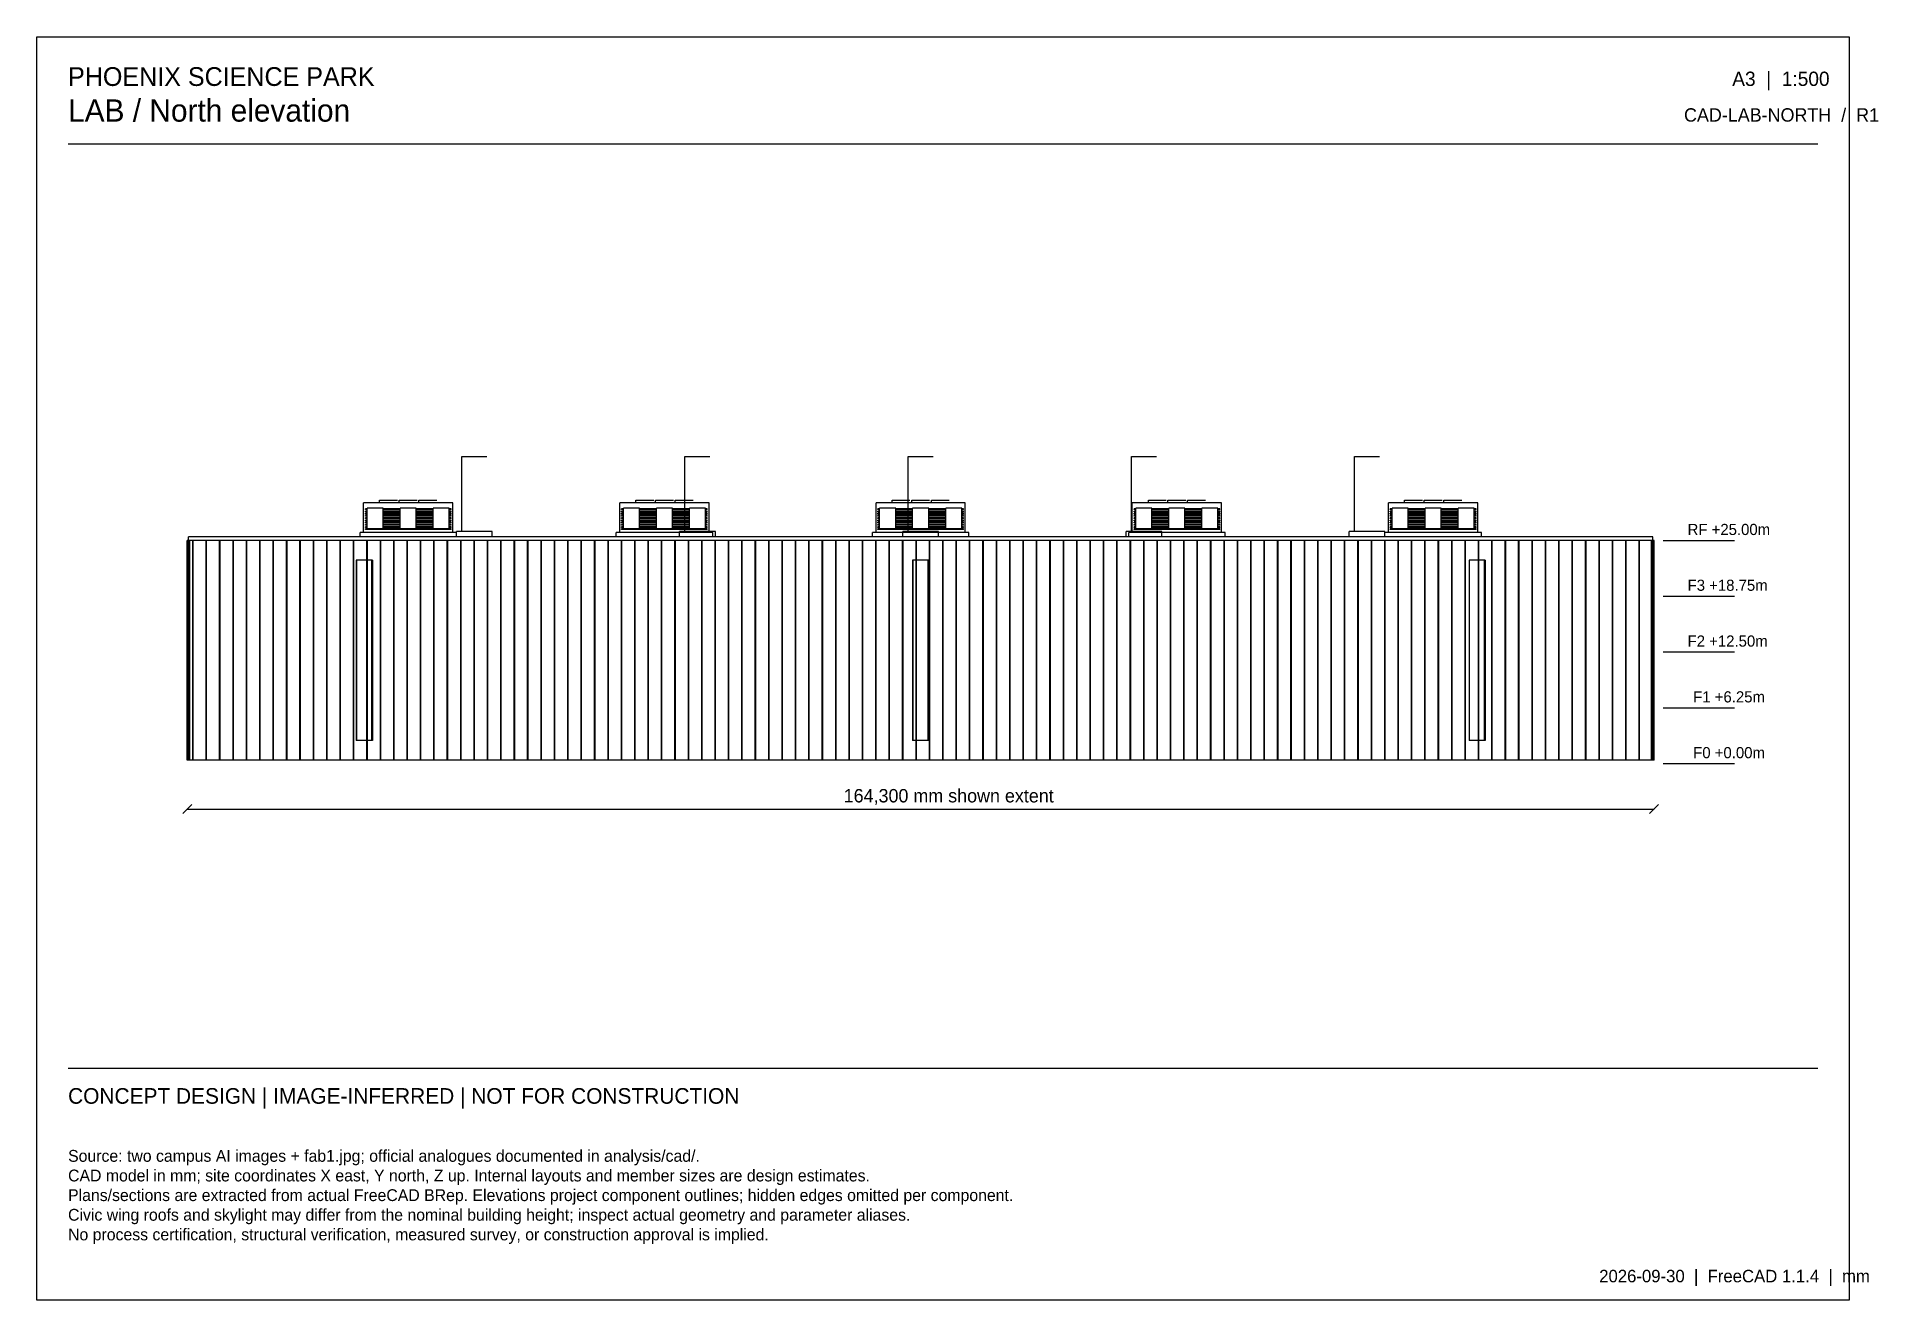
# Model space of a CAD drawing. Header units: millimetres. Extents: x 3500 to 209746, y 3500 to 145000.
import ezdxf

# ---------------------------------------------------------------- set-up
doc = ezdxf.new("R2010")
doc.units = ezdxf.units.MM

msp = doc.modelspace()

# ---------------------------------------------------------------- texts
at = {"layer": 'annotation'}
for s, height, p in [('PHOENIX SCIENCE PARK', 2100, (7000, 139500)), ('A3  |  1:500', 1600, (193400, 139500)), ('LAB / North elevation', 2500, (7000, 135500)), ('CAD-LAB-NORTH  /  R1', 1500, (188000, 135500)), ('RF +25.00m', 1250, (188400, 89200)), ('F3 +18.75m', 1250, (188400, 82950)), ('F2 +12.50m', 1250, (188400, 76700)), ('F1 +6.25m', 1250, (189025, 70450)), ('F0 +0.00m', 1250, (189025, 64200)), ('164,300 mm shown extent', 1500, (93875, 59250)), ('CONCEPT DESIGN | IMAGE-INFERRED | NOT FOR CONSTRUCTION', 1750, (7000, 25500)), ('Source: two campus AI images + fab1.jpg; official analogues documented in analysis/cad/.', 1325, (7000, 19000)), ('CAD model in mm; site coordinates X east, Y north, Z up. Internal layouts and member sizes are design estimates.', 1325, (7000, 16800)), ('Plans/sections are extracted from actual FreeCAD BRep. Elevations project component outlines; hidden edges omitted per component.', 1325, (7000, 14600)), ('Civic wing roofs and skylight may differ from the nominal building height; inspect actual geometry and parameter aliases.', 1325, (7000, 12400)), ('No process certification, structural verification, measured survey, or construction approval is implied.', 1325, (7000, 10200)), ('2026-09-30  |  FreeCAD 1.1.4  |  mm', 1400, (178500, 5500))]:
    msp.add_text(s, height=height, dxfattribs=at).set_placement(p)

# ---------------------------------------------------------------- linework, layer by layer
at = {"layer": 'dimension'}
for p, q in [((19850, 58000), (20850, 59000)), ((20350, 58500), (184650, 58500)), ((184150, 58000), (185150, 59000))]:
    msp.add_line(p, q, dxfattribs=at)
at = {"layer": 'envelope'}
for p, q in [((20350, 64000), (20350, 88600)), ((20650, 88600), (20350, 88600)), ((20500, 64000), (20500, 88600)), ((20650, 64000), (20650, 88600)), ((20977.5, 64000), (20977.5, 88600)), ((21022.5, 88600), (20977.5, 88600)), ((21022.5, 64000), (21022.5, 88600)), ((22477.5, 64000), (22477.5, 88600)), ((22522.5, 88600), (22477.5, 88600)), ((22522.5, 64000), (22522.5, 88600)), ((23977.5, 64000), (23977.5, 88600)), ((24022.5, 88600), (23977.5, 88600)), ((24022.5, 64000), (24022.5, 88600)), ((25477.5, 64000), (25477.5, 88600)), ((25522.5, 88600), (25477.5, 88600)), ((25522.5, 64000), (25522.5, 88600)), ((26977.5, 64000), (26977.5, 88600)), ((27022.5, 88600), (26977.5, 88600)), ((27022.5, 64000), (27022.5, 88600)), ((28477.5, 64000), (28477.5, 88600)), ((28522.5, 88600), (28477.5, 88600)), ((28522.5, 64000), (28522.5, 88600)), ((29977.5, 64000), (29977.5, 88600)), ((30022.5, 88600), (29977.5, 88600)), ((30022.5, 64000), (30022.5, 88600)), ((31477.5, 64000), (31477.5, 88600)), ((31522.5, 88600), (31477.5, 88600)), ((31522.5, 64000), (31522.5, 88600)), ((32977.5, 64000), (32977.5, 88600)), ((33022.5, 88600), (32977.5, 88600)), ((33022.5, 64000), (33022.5, 88600)), ((34477.5, 64000), (34477.5, 88600)), ((34522.5, 88600), (34477.5, 88600)), ((34522.5, 64000), (34522.5, 88600)), ((35977.5, 64000), (35977.5, 88600)), ((36022.5, 88600), (35977.5, 88600)), ((36022.5, 64000), (36022.5, 88600)), ((37477.5, 64000), (37477.5, 88600)), ((37522.5, 88600), (37477.5, 88600)), ((37522.5, 64000), (37522.5, 88600)), ((38977.5, 64000), (38977.5, 88600)), ((39022.5, 88600), (38977.5, 88600)), ((39022.5, 64000), (39022.5, 88600)), ((40477.5, 64000), (40477.5, 88600)), ((40522.5, 88600), (40477.5, 88600)), ((40522.5, 64000), (40522.5, 88600)), ((41977.5, 64000), (41977.5, 88600)), ((42022.5, 88600), (41977.5, 88600)), ((42022.5, 64000), (42022.5, 88600)), ((43477.5, 64000), (43477.5, 88600)), ((43522.5, 88600), (43477.5, 88600)), ((43522.5, 64000), (43522.5, 88600)), ((44977.5, 64000), (44977.5, 88600)), ((45022.5, 88600), (44977.5, 88600)), ((45022.5, 64000), (45022.5, 88600)), ((46477.5, 64000), (46477.5, 88600)), ((46522.5, 88600), (46477.5, 88600)), ((46522.5, 64000), (46522.5, 88600)), ((47977.5, 64000), (47977.5, 88600)), ((48022.5, 88600), (47977.5, 88600)), ((48022.5, 64000), (48022.5, 88600)), ((49477.5, 64000), (49477.5, 88600)), ((49522.5, 88600), (49477.5, 88600)), ((49522.5, 64000), (49522.5, 88600)), ((50977.5, 64000), (50977.5, 88600)), ((51022.5, 88600), (50977.5, 88600)), ((51022.5, 64000), (51022.5, 88600)), ((52477.5, 64000), (52477.5, 88600)), ((52522.5, 88600), (52477.5, 88600)), ((52522.5, 64000), (52522.5, 88600)), ((53977.5, 64000), (53977.5, 88600)), ((54022.5, 88600), (53977.5, 88600)), ((54022.5, 64000), (54022.5, 88600)), ((55477.5, 64000), (55477.5, 88600)), ((55522.5, 88600), (55477.5, 88600)), ((55522.5, 64000), (55522.5, 88600)), ((56977.5, 64000), (56977.5, 88600)), ((57022.5, 88600), (56977.5, 88600)), ((57022.5, 64000), (57022.5, 88600)), ((58477.5, 64000), (58477.5, 88600)), ((58522.5, 88600), (58477.5, 88600)), ((58522.5, 64000), (58522.5, 88600)), ((59977.5, 64000), (59977.5, 88600)), ((60022.5, 88600), (59977.5, 88600)), ((60022.5, 64000), (60022.5, 88600)), ((61477.5, 64000), (61477.5, 88600)), ((61522.5, 88600), (61477.5, 88600)), ((61522.5, 64000), (61522.5, 88600)), ((62977.5, 64000), (62977.5, 88600)), ((63022.5, 88600), (62977.5, 88600)), ((63022.5, 64000), (63022.5, 88600)), ((64477.5, 64000), (64477.5, 88600)), ((64522.5, 88600), (64477.5, 88600)), ((64522.5, 64000), (64522.5, 88600)), ((65977.5, 64000), (65977.5, 88600)), ((66022.5, 88600), (65977.5, 88600)), ((66022.5, 64000), (66022.5, 88600)), ((67477.5, 64000), (67477.5, 88600)), ((67522.5, 88600), (67477.5, 88600)), ((67522.5, 64000), (67522.5, 88600)), ((68977.5, 64000), (68977.5, 88600)), ((69022.5, 88600), (68977.5, 88600)), ((69022.5, 64000), (69022.5, 88600)), ((70477.5, 64000), (70477.5, 88600)), ((70522.5, 88600), (70477.5, 88600)), ((70522.5, 64000), (70522.5, 88600)), ((71977.5, 64000), (71977.5, 88600)), ((72022.5, 88600), (71977.5, 88600)), ((72022.5, 64000), (72022.5, 88600)), ((73477.5, 64000), (73477.5, 88600)), ((73522.5, 88600), (73477.5, 88600)), ((73522.5, 64000), (73522.5, 88600)), ((74977.5, 64000), (74977.5, 88600)), ((75022.5, 88600), (74977.5, 88600)), ((75022.5, 64000), (75022.5, 88600)), ((76477.5, 64000), (76477.5, 88600)), ((76522.5, 88600), (76477.5, 88600)), ((76522.5, 64000), (76522.5, 88600)), ((77977.5, 64000), (77977.5, 88600)), ((78022.5, 88600), (77977.5, 88600)), ((78022.5, 64000), (78022.5, 88600)), ((79477.5, 64000), (79477.5, 88600)), ((79522.5, 88600), (79477.5, 88600)), ((79522.5, 64000), (79522.5, 88600)), ((80977.5, 64000), (80977.5, 88600)), ((81022.5, 88600), (80977.5, 88600)), ((81022.5, 64000), (81022.5, 88600)), ((82477.5, 64000), (82477.5, 88600)), ((82522.5, 88600), (82477.5, 88600)), ((82522.5, 64000), (82522.5, 88600)), ((83977.5, 64000), (83977.5, 88600)), ((84022.5, 88600), (83977.5, 88600)), ((84022.5, 64000), (84022.5, 88600)), ((85477.5, 64000), (85477.5, 88600)), ((85522.5, 88600), (85477.5, 88600)), ((85522.5, 64000), (85522.5, 88600)), ((86977.5, 64000), (86977.5, 88600)), ((87022.5, 88600), (86977.5, 88600)), ((87022.5, 64000), (87022.5, 88600)), ((88477.5, 64000), (88477.5, 88600)), ((88522.5, 88600), (88477.5, 88600)), ((88522.5, 64000), (88522.5, 88600)), ((89977.5, 64000), (89977.5, 88600)), ((90022.5, 88600), (89977.5, 88600)), ((90022.5, 64000), (90022.5, 88600)), ((91477.5, 64000), (91477.5, 88600)), ((91522.5, 88600), (91477.5, 88600)), ((91522.5, 64000), (91522.5, 88600)), ((92977.5, 64000), (92977.5, 88600)), ((93022.5, 88600), (92977.5, 88600)), ((93022.5, 64000), (93022.5, 88600)), ((94477.5, 64000), (94477.5, 88600)), ((94522.5, 88600), (94477.5, 88600)), ((94522.5, 64000), (94522.5, 88600)), ((95977.5, 64000), (95977.5, 88600)), ((96022.5, 88600), (95977.5, 88600)), ((96022.5, 64000), (96022.5, 88600)), ((97477.5, 64000), (97477.5, 88600)), ((97522.5, 88600), (97477.5, 88600)), ((97522.5, 64000), (97522.5, 88600)), ((98977.5, 64000), (98977.5, 88600)), ((99022.5, 88600), (98977.5, 88600)), ((99022.5, 64000), (99022.5, 88600)), ((100477.5, 64000), (100477.5, 88600)), ((100522.5, 88600), (100477.5, 88600)), ((100522.5, 64000), (100522.5, 88600)), ((101977.5, 64000), (101977.5, 88600)), ((102022.5, 88600), (101977.5, 88600)), ((102022.5, 64000), (102022.5, 88600)), ((103477.5, 64000), (103477.5, 88600)), ((103522.5, 88600), (103477.5, 88600)), ((103522.5, 64000), (103522.5, 88600)), ((104977.5, 64000), (104977.5, 88600)), ((105022.5, 88600), (104977.5, 88600)), ((105022.5, 64000), (105022.5, 88600)), ((106477.5, 64000), (106477.5, 88600)), ((106522.5, 88600), (106477.5, 88600)), ((106522.5, 64000), (106522.5, 88600)), ((107977.5, 64000), (107977.5, 88600)), ((108022.5, 88600), (107977.5, 88600)), ((108022.5, 64000), (108022.5, 88600)), ((109477.5, 64000), (109477.5, 88600)), ((109522.5, 88600), (109477.5, 88600)), ((109522.5, 64000), (109522.5, 88600)), ((110977.5, 64000), (110977.5, 88600)), ((111022.5, 88600), (110977.5, 88600)), ((111022.5, 64000), (111022.5, 88600)), ((112477.5, 64000), (112477.5, 88600)), ((112522.5, 88600), (112477.5, 88600)), ((112522.5, 64000), (112522.5, 88600)), ((113977.5, 64000), (113977.5, 88600)), ((114022.5, 88600), (113977.5, 88600)), ((114022.5, 64000), (114022.5, 88600)), ((115477.5, 64000), (115477.5, 88600)), ((115522.5, 88600), (115477.5, 88600)), ((115522.5, 64000), (115522.5, 88600)), ((116977.5, 64000), (116977.5, 88600)), ((117022.5, 88600), (116977.5, 88600)), ((117022.5, 64000), (117022.5, 88600)), ((118477.5, 64000), (118477.5, 88600)), ((118522.5, 88600), (118477.5, 88600)), ((118522.5, 64000), (118522.5, 88600)), ((119977.5, 64000), (119977.5, 88600)), ((120022.5, 88600), (119977.5, 88600)), ((120022.5, 64000), (120022.5, 88600)), ((121477.5, 64000), (121477.5, 88600)), ((121522.5, 88600), (121477.5, 88600)), ((121522.5, 64000), (121522.5, 88600)), ((122977.5, 64000), (122977.5, 88600)), ((123022.5, 88600), (122977.5, 88600)), ((123022.5, 64000), (123022.5, 88600)), ((124477.5, 64000), (124477.5, 88600)), ((124522.5, 88600), (124477.5, 88600)), ((124522.5, 64000), (124522.5, 88600)), ((125977.5, 64000), (125977.5, 88600)), ((126022.5, 88600), (125977.5, 88600)), ((126022.5, 64000), (126022.5, 88600)), ((127477.5, 64000), (127477.5, 88600)), ((127522.5, 88600), (127477.5, 88600)), ((127522.5, 64000), (127522.5, 88600)), ((128977.5, 64000), (128977.5, 88600)), ((129022.5, 88600), (128977.5, 88600)), ((129022.5, 64000), (129022.5, 88600)), ((130477.5, 64000), (130477.5, 88600)), ((130522.5, 88600), (130477.5, 88600)), ((130522.5, 64000), (130522.5, 88600)), ((131977.5, 64000), (131977.5, 88600)), ((132022.5, 88600), (131977.5, 88600)), ((132022.5, 64000), (132022.5, 88600)), ((133477.5, 64000), (133477.5, 88600)), ((133522.5, 88600), (133477.5, 88600)), ((133522.5, 64000), (133522.5, 88600)), ((134977.5, 64000), (134977.5, 88600)), ((135022.5, 88600), (134977.5, 88600)), ((135022.5, 64000), (135022.5, 88600)), ((136477.5, 64000), (136477.5, 88600)), ((136522.5, 88600), (136477.5, 88600)), ((136522.5, 64000), (136522.5, 88600)), ((137977.5, 64000), (137977.5, 88600)), ((138022.5, 88600), (137977.5, 88600)), ((138022.5, 64000), (138022.5, 88600)), ((139477.5, 64000), (139477.5, 88600)), ((139522.5, 88600), (139477.5, 88600)), ((139522.5, 64000), (139522.5, 88600)), ((140977.5, 64000), (140977.5, 88600)), ((141022.5, 88600), (140977.5, 88600)), ((141022.5, 64000), (141022.5, 88600)), ((142477.5, 64000), (142477.5, 88600)), ((142522.5, 88600), (142477.5, 88600)), ((142522.5, 64000), (142522.5, 88600)), ((143977.5, 64000), (143977.5, 88600)), ((144022.5, 88600), (143977.5, 88600)), ((144022.5, 64000), (144022.5, 88600)), ((145477.5, 64000), (145477.5, 88600)), ((145522.5, 88600), (145477.5, 88600)), ((145522.5, 64000), (145522.5, 88600)), ((146977.5, 64000), (146977.5, 88600)), ((147022.5, 88600), (146977.5, 88600)), ((147022.5, 64000), (147022.5, 88600)), ((148477.5, 64000), (148477.5, 88600)), ((148522.5, 88600), (148477.5, 88600)), ((148522.5, 64000), (148522.5, 88600)), ((149977.5, 64000), (149977.5, 88600)), ((150022.5, 88600), (149977.5, 88600)), ((150022.5, 64000), (150022.5, 88600)), ((151477.5, 64000), (151477.5, 88600)), ((151522.5, 88600), (151477.5, 88600)), ((151522.5, 64000), (151522.5, 88600)), ((152977.5, 64000), (152977.5, 88600)), ((153022.5, 88600), (152977.5, 88600)), ((153022.5, 64000), (153022.5, 88600)), ((154477.5, 64000), (154477.5, 88600)), ((154522.5, 88600), (154477.5, 88600)), ((154522.5, 64000), (154522.5, 88600)), ((155977.5, 64000), (155977.5, 88600)), ((156022.5, 88600), (155977.5, 88600)), ((156022.5, 64000), (156022.5, 88600)), ((157477.5, 64000), (157477.5, 88600)), ((157522.5, 88600), (157477.5, 88600)), ((157522.5, 64000), (157522.5, 88600)), ((158977.5, 64000), (158977.5, 88600)), ((159022.5, 88600), (158977.5, 88600)), ((159022.5, 64000), (159022.5, 88600)), ((160477.5, 64000), (160477.5, 88600)), ((160522.5, 88600), (160477.5, 88600)), ((160522.5, 64000), (160522.5, 88600)), ((161977.5, 64000), (161977.5, 88600)), ((162022.5, 88600), (161977.5, 88600)), ((162022.5, 64000), (162022.5, 88600)), ((163477.5, 64000), (163477.5, 88600)), ((163522.5, 88600), (163477.5, 88600)), ((163522.5, 64000), (163522.5, 88600)), ((164977.5, 64000), (164977.5, 88600)), ((165022.5, 88600), (164977.5, 88600)), ((165022.5, 64000), (165022.5, 88600)), ((166477.5, 64000), (166477.5, 88600)), ((166522.5, 88600), (166477.5, 88600)), ((166522.5, 64000), (166522.5, 88600)), ((167977.5, 64000), (167977.5, 88600)), ((168022.5, 88600), (167977.5, 88600)), ((168022.5, 64000), (168022.5, 88600)), ((169477.5, 64000), (169477.5, 88600)), ((169522.5, 88600), (169477.5, 88600)), ((169522.5, 64000), (169522.5, 88600)), ((170977.5, 64000), (170977.5, 88600)), ((171022.5, 88600), (170977.5, 88600)), ((171022.5, 64000), (171022.5, 88600)), ((172477.5, 64000), (172477.5, 88600)), ((172522.5, 88600), (172477.5, 88600)), ((172522.5, 64000), (172522.5, 88600)), ((173977.5, 64000), (173977.5, 88600)), ((174022.5, 88600), (173977.5, 88600)), ((174022.5, 64000), (174022.5, 88600)), ((175477.5, 64000), (175477.5, 88600)), ((175522.5, 88600), (175477.5, 88600)), ((175522.5, 64000), (175522.5, 88600)), ((176977.5, 64000), (176977.5, 88600)), ((177022.5, 88600), (176977.5, 88600)), ((177022.5, 64000), (177022.5, 88600)), ((178477.5, 64000), (178477.5, 88600)), ((178522.5, 88600), (178477.5, 88600)), ((178522.5, 64000), (178522.5, 88600)), ((179977.5, 64000), (179977.5, 88600)), ((180022.5, 88600), (179977.5, 88600)), ((180022.5, 64000), (180022.5, 88600)), ((181477.5, 64000), (181477.5, 88600)), ((181522.5, 88600), (181477.5, 88600)), ((181522.5, 64000), (181522.5, 88600)), ((182977.5, 64000), (182977.5, 88600)), ((183022.5, 88600), (182977.5, 88600)), ((183022.5, 64000), (183022.5, 88600)), ((184350, 64000), (184350, 88600)), ((184650, 88600), (184350, 88600)), ((184477.5, 64000), (184477.5, 88600)), ((184522.5, 88600), (184477.5, 88600)), ((184500, 64000), (184500, 88600)), ((184522.5, 64000), (184522.5, 88600)), ((184650, 64000), (184650, 88600)), ((41080, 86400), (39280, 86400)), ((39280, 86400), (39280, 66200)), ((41080, 86400), (41080, 66200)), ((103400, 86400), (101600, 86400)), ((101600, 86400), (101600, 66200)), ((103400, 86400), (103400, 66200)), ((165720, 86400), (163920, 86400)), ((163920, 86400), (163920, 66200)), ((165720, 86400), (165720, 66200)), ((41080, 66200), (39280, 66200)), ((103400, 66200), (101600, 66200)), ((165720, 66200), (163920, 66200)), ((20650, 64000), (20350, 64000)), ((184500, 64000), (20500, 64000)), ((21022.5, 64000), (20977.5, 64000)), ((22522.5, 64000), (22477.5, 64000)), ((24022.5, 64000), (23977.5, 64000)), ((25522.5, 64000), (25477.5, 64000)), ((27022.5, 64000), (26977.5, 64000)), ((28522.5, 64000), (28477.5, 64000)), ((30022.5, 64000), (29977.5, 64000)), ((31522.5, 64000), (31477.5, 64000)), ((33022.5, 64000), (32977.5, 64000)), ((34522.5, 64000), (34477.5, 64000)), ((36022.5, 64000), (35977.5, 64000)), ((37522.5, 64000), (37477.5, 64000)), ((39022.5, 64000), (38977.5, 64000)), ((40522.5, 64000), (40477.5, 64000)), ((42022.5, 64000), (41977.5, 64000)), ((43522.5, 64000), (43477.5, 64000)), ((45022.5, 64000), (44977.5, 64000)), ((46522.5, 64000), (46477.5, 64000)), ((48022.5, 64000), (47977.5, 64000)), ((49522.5, 64000), (49477.5, 64000)), ((51022.5, 64000), (50977.5, 64000)), ((52522.5, 64000), (52477.5, 64000)), ((54022.5, 64000), (53977.5, 64000)), ((55522.5, 64000), (55477.5, 64000)), ((57022.5, 64000), (56977.5, 64000)), ((58522.5, 64000), (58477.5, 64000)), ((60022.5, 64000), (59977.5, 64000)), ((61522.5, 64000), (61477.5, 64000)), ((63022.5, 64000), (62977.5, 64000)), ((64522.5, 64000), (64477.5, 64000)), ((66022.5, 64000), (65977.5, 64000)), ((67522.5, 64000), (67477.5, 64000)), ((69022.5, 64000), (68977.5, 64000)), ((70522.5, 64000), (70477.5, 64000)), ((72022.5, 64000), (71977.5, 64000)), ((73522.5, 64000), (73477.5, 64000)), ((75022.5, 64000), (74977.5, 64000)), ((76522.5, 64000), (76477.5, 64000)), ((78022.5, 64000), (77977.5, 64000)), ((79522.5, 64000), (79477.5, 64000)), ((81022.5, 64000), (80977.5, 64000)), ((82522.5, 64000), (82477.5, 64000)), ((84022.5, 64000), (83977.5, 64000)), ((85522.5, 64000), (85477.5, 64000)), ((87022.5, 64000), (86977.5, 64000)), ((88522.5, 64000), (88477.5, 64000)), ((90022.5, 64000), (89977.5, 64000)), ((91522.5, 64000), (91477.5, 64000)), ((93022.5, 64000), (92977.5, 64000)), ((94522.5, 64000), (94477.5, 64000)), ((96022.5, 64000), (95977.5, 64000)), ((97522.5, 64000), (97477.5, 64000)), ((99022.5, 64000), (98977.5, 64000)), ((100522.5, 64000), (100477.5, 64000)), ((102022.5, 64000), (101977.5, 64000)), ((103522.5, 64000), (103477.5, 64000)), ((105022.5, 64000), (104977.5, 64000)), ((106522.5, 64000), (106477.5, 64000)), ((108022.5, 64000), (107977.5, 64000)), ((109522.5, 64000), (109477.5, 64000)), ((111022.5, 64000), (110977.5, 64000)), ((112522.5, 64000), (112477.5, 64000)), ((114022.5, 64000), (113977.5, 64000)), ((115522.5, 64000), (115477.5, 64000)), ((117022.5, 64000), (116977.5, 64000)), ((118522.5, 64000), (118477.5, 64000)), ((120022.5, 64000), (119977.5, 64000)), ((121522.5, 64000), (121477.5, 64000)), ((123022.5, 64000), (122977.5, 64000)), ((124522.5, 64000), (124477.5, 64000)), ((126022.5, 64000), (125977.5, 64000)), ((127522.5, 64000), (127477.5, 64000)), ((129022.5, 64000), (128977.5, 64000)), ((130522.5, 64000), (130477.5, 64000)), ((132022.5, 64000), (131977.5, 64000)), ((133522.5, 64000), (133477.5, 64000)), ((135022.5, 64000), (134977.5, 64000)), ((136522.5, 64000), (136477.5, 64000)), ((138022.5, 64000), (137977.5, 64000)), ((139522.5, 64000), (139477.5, 64000)), ((141022.5, 64000), (140977.5, 64000)), ((142522.5, 64000), (142477.5, 64000)), ((144022.5, 64000), (143977.5, 64000)), ((145522.5, 64000), (145477.5, 64000)), ((147022.5, 64000), (146977.5, 64000)), ((148522.5, 64000), (148477.5, 64000)), ((150022.5, 64000), (149977.5, 64000)), ((151522.5, 64000), (151477.5, 64000)), ((153022.5, 64000), (152977.5, 64000)), ((154522.5, 64000), (154477.5, 64000)), ((156022.5, 64000), (155977.5, 64000)), ((157522.5, 64000), (157477.5, 64000)), ((159022.5, 64000), (158977.5, 64000)), ((160522.5, 64000), (160477.5, 64000)), ((162022.5, 64000), (161977.5, 64000)), ((163522.5, 64000), (163477.5, 64000)), ((165022.5, 64000), (164977.5, 64000)), ((166522.5, 64000), (166477.5, 64000)), ((168022.5, 64000), (167977.5, 64000)), ((169522.5, 64000), (169477.5, 64000)), ((171022.5, 64000), (170977.5, 64000)), ((172522.5, 64000), (172477.5, 64000)), ((174022.5, 64000), (173977.5, 64000)), ((175522.5, 64000), (175477.5, 64000)), ((177022.5, 64000), (176977.5, 64000)), ((178522.5, 64000), (178477.5, 64000)), ((180022.5, 64000), (179977.5, 64000)), ((181522.5, 64000), (181477.5, 64000)), ((183022.5, 64000), (182977.5, 64000)), ((184650, 64000), (184350, 64000)), ((184522.5, 64000), (184477.5, 64000))]:
    msp.add_line(p, q, dxfattribs=at)
at = {"layer": 'equipment'}
for p, q in [((51100, 98000), (51135.1, 98000)), ((51100, 89600), (51100, 98000)), ((51135.1, 98000), (51238.64, 98000)), ((51238.64, 98000), (51405.44, 98000)), ((51405.44, 98000), (51627.11, 98000)), ((51627.11, 98000), (51892.56, 98000)), ((51892.56, 98000), (52188.47, 98000)), ((52188.47, 98000), (52500, 98000)), ((52500, 98000), (52811.53, 98000)), ((52811.53, 98000), (53107.44, 98000)), ((53107.44, 98000), (53372.89, 98000)), ((53372.89, 98000), (53594.56, 98000)), ((53594.56, 98000), (53761.36, 98000)), ((53761.36, 98000), (53864.9, 98000)), ((53864.9, 98000), (53900, 98000)), ((76100, 98000), (76135.1, 98000)), ((76100, 89600), (76100, 98000)), ((76135.1, 98000), (76238.64, 98000)), ((76238.64, 98000), (76405.44, 98000)), ((76405.44, 98000), (76627.11, 98000)), ((76627.11, 98000), (76892.56, 98000)), ((76892.56, 98000), (77188.47, 98000)), ((77188.47, 98000), (77500, 98000)), ((77500, 98000), (77811.53, 98000)), ((77811.53, 98000), (78107.44, 98000)), ((78107.44, 98000), (78372.89, 98000)), ((78372.89, 98000), (78594.56, 98000)), ((78594.56, 98000), (78761.36, 98000)), ((78761.36, 98000), (78864.9, 98000)), ((78864.9, 98000), (78900, 98000)), ((101100, 98000), (101135.1, 98000)), ((101100, 89600), (101100, 98000)), ((101135.1, 98000), (101238.64, 98000)), ((101238.64, 98000), (101405.44, 98000)), ((101405.44, 98000), (101627.11, 98000)), ((101627.11, 98000), (101892.56, 98000)), ((101892.56, 98000), (102188.47, 98000)), ((102188.47, 98000), (102500, 98000)), ((102500, 98000), (102811.53, 98000)), ((102811.53, 98000), (103107.44, 98000)), ((103107.44, 98000), (103372.89, 98000)), ((103372.89, 98000), (103594.56, 98000)), ((103594.56, 98000), (103761.36, 98000)), ((103761.36, 98000), (103864.9, 98000)), ((103864.9, 98000), (103900, 98000)), ((126100, 98000), (126135.1, 98000)), ((126100, 89600), (126100, 98000)), ((126135.1, 98000), (126238.64, 98000)), ((126238.64, 98000), (126405.44, 98000)), ((126405.44, 98000), (126627.11, 98000)), ((126627.11, 98000), (126892.56, 98000)), ((126892.56, 98000), (127188.47, 98000)), ((127188.47, 98000), (127500, 98000)), ((127500, 98000), (127811.53, 98000)), ((127811.53, 98000), (128107.44, 98000)), ((128107.44, 98000), (128372.89, 98000)), ((128372.89, 98000), (128594.56, 98000)), ((128594.56, 98000), (128761.36, 98000)), ((128761.36, 98000), (128864.9, 98000)), ((128864.9, 98000), (128900, 98000)), ((151100, 98000), (151135.1, 98000)), ((151100, 89600), (151100, 98000)), ((151135.1, 98000), (151238.64, 98000)), ((151238.64, 98000), (151405.44, 98000)), ((151405.44, 98000), (151627.11, 98000)), ((151627.11, 98000), (151892.56, 98000)), ((151892.56, 98000), (152188.47, 98000)), ((152188.47, 98000), (152500, 98000)), ((152500, 98000), (152811.53, 98000)), ((152811.53, 98000), (153107.44, 98000)), ((153107.44, 98000), (153372.89, 98000)), ((153372.89, 98000), (153594.56, 98000)), ((153594.56, 98000), (153761.36, 98000)), ((153761.36, 98000), (153864.9, 98000)), ((153864.9, 98000), (153900, 98000)), ((41900, 93100), (41925.07, 93100)), ((41900, 92800), (41900, 93100)), ((41925.07, 93100), (41999.03, 93100)), ((41999.03, 93100), (42118.17, 93100)), ((42118.17, 93100), (42276.51, 93100)), ((42276.51, 93100), (42466.12, 93100)), ((42466.12, 93100), (42677.48, 93100)), ((42677.48, 93100), (42900, 93100)), ((42900, 93100), (43122.52, 93100)), ((43122.52, 93100), (43333.88, 93100)), ((43333.88, 93100), (43523.49, 93100)), ((43523.49, 93100), (43681.83, 93100)), ((43681.83, 93100), (43800.97, 93100)), ((43800.97, 93100), (43874.93, 93100)), ((43874.93, 93100), (43900, 93100)), ((44100, 93100), (44125.07, 93100)), ((44100, 92800), (44100, 93100)), ((44125.07, 93100), (44199.03, 93100)), ((44199.03, 93100), (44318.17, 93100)), ((44318.17, 93100), (44476.51, 93100)), ((44476.51, 93100), (44666.12, 93100)), ((44666.12, 93100), (44877.48, 93100)), ((44877.48, 93100), (45100, 93100)), ((45100, 93100), (45322.52, 93100)), ((45322.52, 93100), (45533.88, 93100)), ((45533.88, 93100), (45723.49, 93100)), ((45723.49, 93100), (45881.83, 93100)), ((45881.83, 93100), (46000.97, 93100)), ((46000.97, 93100), (46074.93, 93100)), ((46074.93, 93100), (46100, 93100)), ((46300, 93100), (46325.07, 93100)), ((46300, 92800), (46300, 93100)), ((46325.07, 93100), (46399.03, 93100)), ((46399.03, 93100), (46518.17, 93100)), ((46518.17, 93100), (46676.51, 93100)), ((46676.51, 93100), (46866.12, 93100)), ((46866.12, 93100), (47077.48, 93100)), ((47077.48, 93100), (47300, 93100)), ((47300, 93100), (47522.52, 93100)), ((47522.52, 93100), (47733.88, 93100)), ((47733.88, 93100), (47923.49, 93100)), ((47923.49, 93100), (48081.83, 93100)), ((48081.83, 93100), (48200.97, 93100)), ((48200.97, 93100), (48274.93, 93100)), ((48274.93, 93100), (48300, 93100)), ((70600, 93100), (70625.07, 93100)), ((70600, 92800), (70600, 93100)), ((70625.07, 93100), (70699.03, 93100)), ((70699.03, 93100), (70818.17, 93100)), ((70818.17, 93100), (70976.51, 93100)), ((70976.51, 93100), (71166.12, 93100)), ((71166.12, 93100), (71377.48, 93100)), ((71377.48, 93100), (71600, 93100)), ((71600, 93100), (71822.52, 93100)), ((71822.52, 93100), (72033.88, 93100)), ((72033.88, 93100), (72223.49, 93100)), ((72223.49, 93100), (72381.83, 93100)), ((72381.83, 93100), (72500.97, 93100)), ((72500.97, 93100), (72574.93, 93100)), ((72574.93, 93100), (72600, 93100)), ((72800, 93100), (72825.07, 93100)), ((72800, 92800), (72800, 93100)), ((72825.07, 93100), (72899.03, 93100)), ((72899.03, 93100), (73018.17, 93100)), ((73018.17, 93100), (73176.51, 93100)), ((73176.51, 93100), (73366.12, 93100)), ((73366.12, 93100), (73577.48, 93100)), ((73577.48, 93100), (73800, 93100)), ((73800, 93100), (74022.52, 93100)), ((74022.52, 93100), (74233.88, 93100)), ((74233.88, 93100), (74423.49, 93100)), ((74423.49, 93100), (74581.83, 93100)), ((74581.83, 93100), (74700.97, 93100)), ((74700.97, 93100), (74774.93, 93100)), ((74774.93, 93100), (74800, 93100)), ((75000, 93100), (75025.07, 93100)), ((75000, 92800), (75000, 93100)), ((75025.07, 93100), (75099.03, 93100)), ((75099.03, 93100), (75218.17, 93100)), ((75218.17, 93100), (75376.51, 93100)), ((75376.51, 93100), (75566.12, 93100)), ((75566.12, 93100), (75777.48, 93100)), ((75777.48, 93100), (76000, 93100)), ((76000, 93100), (76222.52, 93100)), ((76222.52, 93100), (76433.88, 93100)), ((76433.88, 93100), (76623.49, 93100)), ((76623.49, 93100), (76781.83, 93100)), ((76781.83, 93100), (76900.97, 93100)), ((76900.97, 93100), (76974.93, 93100)), ((76974.93, 93100), (77000, 93100)), ((99300, 93100), (99325.07, 93100)), ((99300, 92800), (99300, 93100)), ((99325.07, 93100), (99399.03, 93100)), ((99399.03, 93100), (99518.17, 93100)), ((99518.17, 93100), (99676.51, 93100)), ((99676.51, 93100), (99866.12, 93100)), ((99866.12, 93100), (100077.48, 93100)), ((100077.48, 93100), (100300, 93100)), ((100300, 93100), (100522.52, 93100)), ((100522.52, 93100), (100733.88, 93100)), ((100733.88, 93100), (100923.49, 93100)), ((100923.49, 93100), (101081.83, 93100)), ((101081.83, 93100), (101200.97, 93100)), ((101200.97, 93100), (101274.93, 93100)), ((101274.93, 93100), (101300, 93100)), ((101500, 93100), (101525.07, 93100)), ((101500, 92800), (101500, 93100)), ((101525.07, 93100), (101599.03, 93100)), ((101599.03, 93100), (101718.17, 93100)), ((101718.17, 93100), (101876.51, 93100)), ((101876.51, 93100), (102066.12, 93100)), ((102066.12, 93100), (102277.48, 93100)), ((102277.48, 93100), (102500, 93100)), ((102500, 93100), (102722.52, 93100)), ((102722.52, 93100), (102933.88, 93100)), ((102933.88, 93100), (103123.49, 93100)), ((103123.49, 93100), (103281.83, 93100)), ((103281.83, 93100), (103400.97, 93100)), ((103400.97, 93100), (103474.93, 93100)), ((103474.93, 93100), (103500, 93100)), ((103700, 93100), (103725.07, 93100)), ((103700, 92800), (103700, 93100)), ((103725.07, 93100), (103799.03, 93100)), ((103799.03, 93100), (103918.17, 93100)), ((103918.17, 93100), (104076.51, 93100)), ((104076.51, 93100), (104266.12, 93100)), ((104266.12, 93100), (104477.48, 93100)), ((104477.48, 93100), (104700, 93100)), ((104700, 93100), (104922.52, 93100)), ((104922.52, 93100), (105133.88, 93100)), ((105133.88, 93100), (105323.49, 93100)), ((105323.49, 93100), (105481.83, 93100)), ((105481.83, 93100), (105600.97, 93100)), ((105600.97, 93100), (105674.93, 93100)), ((105674.93, 93100), (105700, 93100)), ((128000, 93100), (128025.07, 93100)), ((128000, 92800), (128000, 93100)), ((128025.07, 93100), (128099.03, 93100)), ((128099.03, 93100), (128218.17, 93100)), ((128218.17, 93100), (128376.51, 93100)), ((128376.51, 93100), (128566.12, 93100)), ((128566.12, 93100), (128777.48, 93100)), ((128777.48, 93100), (129000, 93100)), ((129000, 93100), (129222.52, 93100)), ((129222.52, 93100), (129433.88, 93100)), ((129433.88, 93100), (129623.49, 93100)), ((129623.49, 93100), (129781.83, 93100)), ((129781.83, 93100), (129900.97, 93100)), ((129900.97, 93100), (129974.93, 93100)), ((129974.93, 93100), (130000, 93100)), ((130200, 93100), (130225.07, 93100)), ((130200, 92800), (130200, 93100)), ((130225.07, 93100), (130299.03, 93100)), ((130299.03, 93100), (130418.17, 93100)), ((130418.17, 93100), (130576.51, 93100)), ((130576.51, 93100), (130766.12, 93100)), ((130766.12, 93100), (130977.48, 93100)), ((130977.48, 93100), (131200, 93100)), ((131200, 93100), (131422.52, 93100)), ((131422.52, 93100), (131633.88, 93100)), ((131633.88, 93100), (131823.49, 93100)), ((131823.49, 93100), (131981.83, 93100)), ((131981.83, 93100), (132100.97, 93100)), ((132100.97, 93100), (132174.93, 93100)), ((132174.93, 93100), (132200, 93100)), ((132400, 93100), (132425.07, 93100)), ((132400, 92800), (132400, 93100)), ((132425.07, 93100), (132499.03, 93100)), ((132499.03, 93100), (132618.17, 93100)), ((132618.17, 93100), (132776.51, 93100)), ((132776.51, 93100), (132966.12, 93100)), ((132966.12, 93100), (133177.48, 93100)), ((133177.48, 93100), (133400, 93100)), ((133400, 93100), (133622.52, 93100)), ((133622.52, 93100), (133833.88, 93100)), ((133833.88, 93100), (134023.49, 93100)), ((134023.49, 93100), (134181.83, 93100)), ((134181.83, 93100), (134300.97, 93100)), ((134300.97, 93100), (134374.93, 93100)), ((134374.93, 93100), (134400, 93100)), ((156700, 93100), (156725.07, 93100)), ((156700, 92800), (156700, 93100)), ((156725.07, 93100), (156799.03, 93100)), ((156799.03, 93100), (156918.17, 93100)), ((156918.17, 93100), (157076.51, 93100)), ((157076.51, 93100), (157266.12, 93100)), ((157266.12, 93100), (157477.48, 93100)), ((157477.48, 93100), (157700, 93100)), ((157700, 93100), (157922.52, 93100)), ((157922.52, 93100), (158133.88, 93100)), ((158133.88, 93100), (158323.49, 93100)), ((158323.49, 93100), (158481.83, 93100)), ((158481.83, 93100), (158600.97, 93100)), ((158600.97, 93100), (158674.93, 93100)), ((158674.93, 93100), (158700, 93100)), ((158900, 93100), (158925.07, 93100)), ((158900, 92800), (158900, 93100)), ((158925.07, 93100), (158999.03, 93100)), ((158999.03, 93100), (159118.17, 93100)), ((159118.17, 93100), (159276.51, 93100)), ((159276.51, 93100), (159466.12, 93100)), ((159466.12, 93100), (159677.48, 93100)), ((159677.48, 93100), (159900, 93100)), ((159900, 93100), (160122.52, 93100)), ((160122.52, 93100), (160333.88, 93100)), ((160333.88, 93100), (160523.49, 93100)), ((160523.49, 93100), (160681.83, 93100)), ((160681.83, 93100), (160800.97, 93100)), ((160800.97, 93100), (160874.93, 93100)), ((160874.93, 93100), (160900, 93100)), ((161100, 93100), (161125.07, 93100)), ((161100, 92800), (161100, 93100)), ((161125.07, 93100), (161199.03, 93100)), ((161199.03, 93100), (161318.17, 93100)), ((161318.17, 93100), (161476.51, 93100)), ((161476.51, 93100), (161666.12, 93100)), ((161666.12, 93100), (161877.48, 93100)), ((161877.48, 93100), (162100, 93100)), ((162100, 93100), (162322.52, 93100)), ((162322.52, 93100), (162533.88, 93100)), ((162533.88, 93100), (162723.49, 93100)), ((162723.49, 93100), (162881.83, 93100)), ((162881.83, 93100), (163000.97, 93100)), ((163000.97, 93100), (163074.93, 93100)), ((163074.93, 93100), (163100, 93100)), ((40100, 89500), (40100, 92800)), ((50100, 92800), (40100, 92800)), ((40300, 92050), (40300, 92130)), ((40500, 92130), (40300, 92130)), ((40500, 92050), (40300, 92050)), ((40300, 91800), (40300, 91880)), ((40500, 91880), (40300, 91880)), ((40500, 91800), (40300, 91800)), ((40300, 91550), (40300, 91630)), ((40500, 91630), (40300, 91630)), ((40500, 91550), (40300, 91550)), ((40300, 91300), (40300, 91380)), ((40500, 91380), (40300, 91380)), ((40500, 91300), (40300, 91300)), ((40300, 91050), (40300, 91130)), ((40500, 91130), (40300, 91130)), ((40500, 91050), (40300, 91050)), ((40300, 90800), (40300, 90880)), ((40500, 90880), (40300, 90880)), ((40500, 90800), (40300, 90800)), ((40500, 89900), (40500, 92200)), ((42300, 92200), (40500, 92200)), ((42300, 89900), (42300, 92200)), ((44200, 92130), (42300, 92130)), ((44200, 92050), (42300, 92050)), ((44200, 91880), (42300, 91880)), ((44200, 91800), (42300, 91800)), ((44200, 91630), (42300, 91630)), ((44200, 91550), (42300, 91550)), ((44200, 91380), (42300, 91380)), ((44200, 91300), (42300, 91300)), ((44200, 91130), (42300, 91130)), ((44200, 91050), (42300, 91050)), ((44200, 90880), (42300, 90880)), ((44200, 90800), (42300, 90800)), ((44200, 89900), (44200, 92200)), ((46000, 92200), (44200, 92200)), ((46000, 89900), (46000, 92200)), ((47900, 92130), (46000, 92130)), ((47900, 92050), (46000, 92050)), ((47900, 91880), (46000, 91880)), ((47900, 91800), (46000, 91800)), ((47900, 91630), (46000, 91630)), ((47900, 91550), (46000, 91550)), ((47900, 91380), (46000, 91380)), ((47900, 91300), (46000, 91300)), ((47900, 91130), (46000, 91130)), ((47900, 91050), (46000, 91050)), ((47900, 90880), (46000, 90880)), ((47900, 90800), (46000, 90800)), ((47900, 89900), (47900, 92200)), ((49700, 92200), (47900, 92200)), ((49700, 89900), (49700, 92200)), ((49900, 92130), (49700, 92130)), ((49900, 92050), (49700, 92050)), ((49900, 91880), (49700, 91880)), ((49900, 91800), (49700, 91800)), ((49900, 91630), (49700, 91630)), ((49900, 91550), (49700, 91550)), ((49900, 91380), (49700, 91380)), ((49900, 91300), (49700, 91300)), ((49900, 91130), (49700, 91130)), ((49900, 91050), (49700, 91050)), ((49900, 90880), (49700, 90880)), ((49900, 90800), (49700, 90800)), ((49900, 92050), (49900, 92130)), ((49900, 91800), (49900, 91880)), ((49900, 91550), (49900, 91630)), ((49900, 91300), (49900, 91380)), ((49900, 91050), (49900, 91130)), ((49900, 90800), (49900, 90880)), ((50100, 89500), (50100, 92800)), ((68800, 89500), (68800, 92800)), ((78800, 92800), (68800, 92800)), ((69000, 92050), (69000, 92130)), ((69200, 92130), (69000, 92130)), ((69200, 92050), (69000, 92050)), ((69000, 91800), (69000, 91880)), ((69200, 91880), (69000, 91880)), ((69200, 91800), (69000, 91800)), ((69000, 91550), (69000, 91630)), ((69200, 91630), (69000, 91630)), ((69200, 91550), (69000, 91550)), ((69000, 91300), (69000, 91380)), ((69200, 91380), (69000, 91380)), ((69200, 91300), (69000, 91300)), ((69000, 91050), (69000, 91130)), ((69200, 91130), (69000, 91130)), ((69200, 91050), (69000, 91050)), ((69000, 90800), (69000, 90880)), ((69200, 90880), (69000, 90880)), ((69200, 90800), (69000, 90800)), ((69200, 89900), (69200, 92200)), ((71000, 92200), (69200, 92200)), ((71000, 89900), (71000, 92200)), ((72900, 92130), (71000, 92130)), ((72900, 92050), (71000, 92050)), ((72900, 91880), (71000, 91880)), ((72900, 91800), (71000, 91800)), ((72900, 91630), (71000, 91630)), ((72900, 91550), (71000, 91550)), ((72900, 91380), (71000, 91380)), ((72900, 91300), (71000, 91300)), ((72900, 91130), (71000, 91130)), ((72900, 91050), (71000, 91050)), ((72900, 90880), (71000, 90880)), ((72900, 90800), (71000, 90800)), ((72900, 89900), (72900, 92200)), ((74700, 92200), (72900, 92200)), ((74700, 89900), (74700, 92200)), ((76600, 92130), (74700, 92130)), ((76600, 92050), (74700, 92050)), ((76600, 91880), (74700, 91880)), ((76600, 91800), (74700, 91800)), ((76600, 91630), (74700, 91630)), ((76600, 91550), (74700, 91550)), ((76600, 91380), (74700, 91380)), ((76600, 91300), (74700, 91300)), ((76600, 91130), (74700, 91130)), ((76600, 91050), (74700, 91050)), ((76600, 90880), (74700, 90880)), ((76600, 90800), (74700, 90800)), ((76600, 89900), (76600, 92200)), ((78400, 92200), (76600, 92200)), ((78400, 89900), (78400, 92200)), ((78600, 92130), (78400, 92130)), ((78600, 92050), (78400, 92050)), ((78600, 91880), (78400, 91880)), ((78600, 91800), (78400, 91800)), ((78600, 91630), (78400, 91630)), ((78600, 91550), (78400, 91550)), ((78600, 91380), (78400, 91380)), ((78600, 91300), (78400, 91300)), ((78600, 91130), (78400, 91130)), ((78600, 91050), (78400, 91050)), ((78600, 90880), (78400, 90880)), ((78600, 90800), (78400, 90800)), ((78600, 92050), (78600, 92130)), ((78600, 91800), (78600, 91880)), ((78600, 91550), (78600, 91630)), ((78600, 91300), (78600, 91380)), ((78600, 91050), (78600, 91130)), ((78600, 90800), (78600, 90880)), ((78800, 89500), (78800, 92800)), ((97500, 89500), (97500, 92800)), ((107500, 92800), (97500, 92800)), ((97700, 92050), (97700, 92130)), ((97900, 92130), (97700, 92130)), ((97900, 92050), (97700, 92050)), ((97700, 91800), (97700, 91880)), ((97900, 91880), (97700, 91880)), ((97900, 91800), (97700, 91800)), ((97700, 91550), (97700, 91630)), ((97900, 91630), (97700, 91630)), ((97900, 91550), (97700, 91550)), ((97700, 91300), (97700, 91380)), ((97900, 91380), (97700, 91380)), ((97900, 91300), (97700, 91300)), ((97700, 91050), (97700, 91130)), ((97900, 91130), (97700, 91130)), ((97900, 91050), (97700, 91050)), ((97700, 90800), (97700, 90880)), ((97900, 90880), (97700, 90880)), ((97900, 90800), (97700, 90800)), ((97900, 89900), (97900, 92200)), ((99700, 92200), (97900, 92200)), ((99700, 89900), (99700, 92200)), ((101600, 92130), (99700, 92130)), ((101600, 92050), (99700, 92050)), ((101600, 91880), (99700, 91880)), ((101600, 91800), (99700, 91800)), ((101600, 91630), (99700, 91630)), ((101600, 91550), (99700, 91550)), ((101600, 91380), (99700, 91380)), ((101600, 91300), (99700, 91300)), ((101600, 91130), (99700, 91130)), ((101600, 91050), (99700, 91050)), ((101600, 90880), (99700, 90880)), ((101600, 90800), (99700, 90800)), ((101600, 89900), (101600, 92200)), ((103400, 92200), (101600, 92200)), ((103400, 89900), (103400, 92200)), ((105300, 92130), (103400, 92130)), ((105300, 92050), (103400, 92050)), ((105300, 91880), (103400, 91880)), ((105300, 91800), (103400, 91800)), ((105300, 91630), (103400, 91630)), ((105300, 91550), (103400, 91550)), ((105300, 91380), (103400, 91380)), ((105300, 91300), (103400, 91300)), ((105300, 91130), (103400, 91130)), ((105300, 91050), (103400, 91050)), ((105300, 90880), (103400, 90880)), ((105300, 90800), (103400, 90800)), ((105300, 89900), (105300, 92200)), ((107100, 92200), (105300, 92200)), ((107100, 89900), (107100, 92200)), ((107300, 92130), (107100, 92130)), ((107300, 92050), (107100, 92050)), ((107300, 91880), (107100, 91880)), ((107300, 91800), (107100, 91800)), ((107300, 91630), (107100, 91630)), ((107300, 91550), (107100, 91550)), ((107300, 91380), (107100, 91380)), ((107300, 91300), (107100, 91300)), ((107300, 91130), (107100, 91130)), ((107300, 91050), (107100, 91050)), ((107300, 90880), (107100, 90880)), ((107300, 90800), (107100, 90800)), ((107300, 92050), (107300, 92130)), ((107300, 91800), (107300, 91880)), ((107300, 91550), (107300, 91630)), ((107300, 91300), (107300, 91380)), ((107300, 91050), (107300, 91130)), ((107300, 90800), (107300, 90880)), ((107500, 89500), (107500, 92800)), ((126200, 89500), (126200, 92800)), ((136200, 92800), (126200, 92800)), ((126400, 92050), (126400, 92130)), ((126600, 92130), (126400, 92130)), ((126600, 92050), (126400, 92050)), ((126400, 91800), (126400, 91880)), ((126600, 91880), (126400, 91880)), ((126600, 91800), (126400, 91800)), ((126400, 91550), (126400, 91630)), ((126600, 91630), (126400, 91630)), ((126600, 91550), (126400, 91550)), ((126400, 91300), (126400, 91380)), ((126600, 91380), (126400, 91380)), ((126600, 91300), (126400, 91300)), ((126400, 91050), (126400, 91130)), ((126600, 91130), (126400, 91130)), ((126600, 91050), (126400, 91050)), ((126400, 90800), (126400, 90880)), ((126600, 90880), (126400, 90880)), ((126600, 90800), (126400, 90800)), ((126600, 89900), (126600, 92200)), ((128400, 92200), (126600, 92200)), ((128400, 89900), (128400, 92200)), ((130300, 92130), (128400, 92130)), ((130300, 92050), (128400, 92050)), ((130300, 91880), (128400, 91880)), ((130300, 91800), (128400, 91800)), ((130300, 91630), (128400, 91630)), ((130300, 91550), (128400, 91550)), ((130300, 91380), (128400, 91380)), ((130300, 91300), (128400, 91300)), ((130300, 91130), (128400, 91130)), ((130300, 91050), (128400, 91050)), ((130300, 90880), (128400, 90880)), ((130300, 90800), (128400, 90800)), ((130300, 89900), (130300, 92200)), ((132100, 92200), (130300, 92200)), ((132100, 89900), (132100, 92200)), ((134000, 92130), (132100, 92130)), ((134000, 92050), (132100, 92050)), ((134000, 91880), (132100, 91880)), ((134000, 91800), (132100, 91800)), ((134000, 91630), (132100, 91630)), ((134000, 91550), (132100, 91550)), ((134000, 91380), (132100, 91380)), ((134000, 91300), (132100, 91300)), ((134000, 91130), (132100, 91130)), ((134000, 91050), (132100, 91050)), ((134000, 90880), (132100, 90880)), ((134000, 90800), (132100, 90800)), ((134000, 89900), (134000, 92200)), ((135800, 92200), (134000, 92200)), ((135800, 89900), (135800, 92200)), ((136000, 92130), (135800, 92130)), ((136000, 92050), (135800, 92050)), ((136000, 91880), (135800, 91880)), ((136000, 91800), (135800, 91800)), ((136000, 91630), (135800, 91630)), ((136000, 91550), (135800, 91550)), ((136000, 91380), (135800, 91380)), ((136000, 91300), (135800, 91300)), ((136000, 91130), (135800, 91130)), ((136000, 91050), (135800, 91050)), ((136000, 90880), (135800, 90880)), ((136000, 90800), (135800, 90800)), ((136000, 92050), (136000, 92130)), ((136000, 91800), (136000, 91880)), ((136000, 91550), (136000, 91630)), ((136000, 91300), (136000, 91380)), ((136000, 91050), (136000, 91130)), ((136000, 90800), (136000, 90880)), ((136200, 89500), (136200, 92800)), ((154900, 89500), (154900, 92800)), ((164900, 92800), (154900, 92800)), ((155100, 92050), (155100, 92130)), ((155300, 92130), (155100, 92130)), ((155300, 92050), (155100, 92050)), ((155100, 91800), (155100, 91880)), ((155300, 91880), (155100, 91880)), ((155300, 91800), (155100, 91800)), ((155100, 91550), (155100, 91630)), ((155300, 91630), (155100, 91630)), ((155300, 91550), (155100, 91550)), ((155100, 91300), (155100, 91380)), ((155300, 91380), (155100, 91380)), ((155300, 91300), (155100, 91300)), ((155100, 91050), (155100, 91130)), ((155300, 91130), (155100, 91130)), ((155300, 91050), (155100, 91050)), ((155100, 90800), (155100, 90880)), ((155300, 90880), (155100, 90880)), ((155300, 90800), (155100, 90800)), ((155300, 89900), (155300, 92200)), ((157100, 92200), (155300, 92200)), ((157100, 89900), (157100, 92200)), ((159000, 92130), (157100, 92130)), ((159000, 92050), (157100, 92050)), ((159000, 91880), (157100, 91880)), ((159000, 91800), (157100, 91800)), ((159000, 91630), (157100, 91630)), ((159000, 91550), (157100, 91550)), ((159000, 91380), (157100, 91380)), ((159000, 91300), (157100, 91300)), ((159000, 91130), (157100, 91130)), ((159000, 91050), (157100, 91050)), ((159000, 90880), (157100, 90880)), ((159000, 90800), (157100, 90800)), ((159000, 89900), (159000, 92200)), ((160800, 92200), (159000, 92200)), ((160800, 89900), (160800, 92200)), ((162700, 92130), (160800, 92130)), ((162700, 92050), (160800, 92050)), ((162700, 91880), (160800, 91880)), ((162700, 91800), (160800, 91800)), ((162700, 91630), (160800, 91630)), ((162700, 91550), (160800, 91550)), ((162700, 91380), (160800, 91380)), ((162700, 91300), (160800, 91300)), ((162700, 91130), (160800, 91130)), ((162700, 91050), (160800, 91050)), ((162700, 90880), (160800, 90880)), ((162700, 90800), (160800, 90800)), ((162700, 89900), (162700, 92200)), ((164500, 92200), (162700, 92200)), ((164500, 89900), (164500, 92200)), ((164700, 92130), (164500, 92130)), ((164700, 92050), (164500, 92050)), ((164700, 91880), (164500, 91880)), ((164700, 91800), (164500, 91800)), ((164700, 91630), (164500, 91630)), ((164700, 91550), (164500, 91550)), ((164700, 91380), (164500, 91380)), ((164700, 91300), (164500, 91300)), ((164700, 91130), (164500, 91130)), ((164700, 91050), (164500, 91050)), ((164700, 90880), (164500, 90880)), ((164700, 90800), (164500, 90800)), ((164700, 92050), (164700, 92130)), ((164700, 91800), (164700, 91880)), ((164700, 91550), (164700, 91630)), ((164700, 91300), (164700, 91380)), ((164700, 91050), (164700, 91130)), ((164700, 90800), (164700, 90880)), ((164900, 89500), (164900, 92800)), ((39700, 89000), (39700, 89500)), ((50500, 89500), (39700, 89500)), ((50500, 89000), (39700, 89000)), ((40300, 90550), (40300, 90630)), ((40500, 90630), (40300, 90630)), ((40500, 90550), (40300, 90550)), ((40300, 90300), (40300, 90380)), ((40500, 90380), (40300, 90380)), ((40500, 90300), (40300, 90300)), ((40300, 90050), (40300, 90130)), ((40500, 90130), (40300, 90130)), ((40500, 90050), (40300, 90050)), ((40300, 89800), (40300, 89880)), ((49900, 89880), (40300, 89880)), ((49900, 89800), (40300, 89800)), ((42300, 89900), (40500, 89900)), ((44200, 90630), (42300, 90630)), ((44200, 90550), (42300, 90550)), ((44200, 90380), (42300, 90380)), ((44200, 90300), (42300, 90300)), ((44200, 90130), (42300, 90130)), ((44200, 90050), (42300, 90050)), ((46000, 89900), (44200, 89900)), ((47900, 90630), (46000, 90630)), ((47900, 90550), (46000, 90550)), ((47900, 90380), (46000, 90380)), ((47900, 90300), (46000, 90300)), ((47900, 90130), (46000, 90130)), ((47900, 90050), (46000, 90050)), ((49700, 89900), (47900, 89900)), ((49900, 90630), (49700, 90630)), ((49900, 90550), (49700, 90550)), ((49900, 90380), (49700, 90380)), ((49900, 90300), (49700, 90300)), ((49900, 90130), (49700, 90130)), ((49900, 90050), (49700, 90050)), ((49900, 90550), (49900, 90630)), ((49900, 90300), (49900, 90380)), ((49900, 90050), (49900, 90130)), ((49900, 89800), (49900, 89880)), ((50500, 89000), (50500, 89600)), ((54500, 89600), (50500, 89600)), ((50500, 89000), (50500, 89500)), ((54500, 89000), (50500, 89000)), ((54500, 89000), (54500, 89600)), ((68400, 89000), (68400, 89500)), ((79200, 89500), (68400, 89500)), ((79200, 89000), (68400, 89000)), ((69000, 90550), (69000, 90630)), ((69200, 90630), (69000, 90630)), ((69200, 90550), (69000, 90550)), ((69000, 90300), (69000, 90380)), ((69200, 90380), (69000, 90380)), ((69200, 90300), (69000, 90300)), ((69000, 90050), (69000, 90130)), ((69200, 90130), (69000, 90130)), ((69200, 90050), (69000, 90050)), ((69000, 89800), (69000, 89880)), ((78600, 89880), (69000, 89880)), ((78600, 89800), (69000, 89800)), ((71000, 89900), (69200, 89900)), ((72900, 90630), (71000, 90630)), ((72900, 90550), (71000, 90550)), ((72900, 90380), (71000, 90380)), ((72900, 90300), (71000, 90300)), ((72900, 90130), (71000, 90130)), ((72900, 90050), (71000, 90050)), ((74700, 89900), (72900, 89900)), ((76600, 90630), (74700, 90630)), ((76600, 90550), (74700, 90550)), ((76600, 90380), (74700, 90380)), ((76600, 90300), (74700, 90300)), ((76600, 90130), (74700, 90130)), ((76600, 90050), (74700, 90050)), ((75500, 89000), (75500, 89600)), ((79500, 89600), (75500, 89600)), ((79500, 89000), (75500, 89000)), ((78400, 89900), (76600, 89900)), ((78600, 90630), (78400, 90630)), ((78600, 90550), (78400, 90550)), ((78600, 90380), (78400, 90380)), ((78600, 90300), (78400, 90300)), ((78600, 90130), (78400, 90130)), ((78600, 90050), (78400, 90050)), ((78600, 90550), (78600, 90630)), ((78600, 90300), (78600, 90380)), ((78600, 90050), (78600, 90130)), ((78600, 89800), (78600, 89880)), ((79200, 89000), (79200, 89500)), ((79500, 89000), (79500, 89600)), ((97100, 89000), (97100, 89500)), ((107900, 89500), (97100, 89500)), ((107900, 89000), (97100, 89000)), ((97700, 90550), (97700, 90630)), ((97900, 90630), (97700, 90630)), ((97900, 90550), (97700, 90550)), ((97700, 90300), (97700, 90380)), ((97900, 90380), (97700, 90380)), ((97900, 90300), (97700, 90300)), ((97700, 90050), (97700, 90130)), ((97900, 90130), (97700, 90130)), ((97900, 90050), (97700, 90050)), ((97700, 89800), (97700, 89880)), ((107300, 89880), (97700, 89880)), ((107300, 89800), (97700, 89800)), ((99700, 89900), (97900, 89900)), ((101600, 90630), (99700, 90630)), ((101600, 90550), (99700, 90550)), ((101600, 90380), (99700, 90380)), ((101600, 90300), (99700, 90300)), ((101600, 90130), (99700, 90130)), ((101600, 90050), (99700, 90050)), ((100500, 89000), (100500, 89600)), ((104500, 89600), (100500, 89600)), ((104500, 89000), (100500, 89000)), ((103400, 89900), (101600, 89900)), ((105300, 90630), (103400, 90630)), ((105300, 90550), (103400, 90550)), ((105300, 90380), (103400, 90380)), ((105300, 90300), (103400, 90300)), ((105300, 90130), (103400, 90130)), ((105300, 90050), (103400, 90050)), ((104500, 89000), (104500, 89600)), ((107100, 89900), (105300, 89900)), ((107300, 90630), (107100, 90630)), ((107300, 90550), (107100, 90550)), ((107300, 90380), (107100, 90380)), ((107300, 90300), (107100, 90300)), ((107300, 90130), (107100, 90130)), ((107300, 90050), (107100, 90050)), ((107300, 90550), (107300, 90630)), ((107300, 90300), (107300, 90380)), ((107300, 90050), (107300, 90130)), ((107300, 89800), (107300, 89880)), ((107900, 89000), (107900, 89500)), ((125500, 89000), (125500, 89600)), ((129500, 89600), (125500, 89600)), ((129500, 89000), (125500, 89000)), ((125800, 89000), (125800, 89500)), ((136600, 89500), (125800, 89500)), ((136600, 89000), (125800, 89000)), ((126400, 90550), (126400, 90630)), ((126600, 90630), (126400, 90630)), ((126600, 90550), (126400, 90550)), ((126400, 90300), (126400, 90380)), ((126600, 90380), (126400, 90380)), ((126600, 90300), (126400, 90300)), ((126400, 90050), (126400, 90130)), ((126600, 90130), (126400, 90130)), ((126600, 90050), (126400, 90050)), ((126400, 89800), (126400, 89880)), ((136000, 89880), (126400, 89880)), ((136000, 89800), (126400, 89800)), ((128400, 89900), (126600, 89900)), ((130300, 90630), (128400, 90630)), ((130300, 90550), (128400, 90550)), ((130300, 90380), (128400, 90380)), ((130300, 90300), (128400, 90300)), ((130300, 90130), (128400, 90130)), ((130300, 90050), (128400, 90050)), ((129500, 89000), (129500, 89600)), ((132100, 89900), (130300, 89900)), ((134000, 90630), (132100, 90630)), ((134000, 90550), (132100, 90550)), ((134000, 90380), (132100, 90380)), ((134000, 90300), (132100, 90300)), ((134000, 90130), (132100, 90130)), ((134000, 90050), (132100, 90050)), ((135800, 89900), (134000, 89900)), ((136000, 90630), (135800, 90630)), ((136000, 90550), (135800, 90550)), ((136000, 90380), (135800, 90380)), ((136000, 90300), (135800, 90300)), ((136000, 90130), (135800, 90130)), ((136000, 90050), (135800, 90050)), ((136000, 90550), (136000, 90630)), ((136000, 90300), (136000, 90380)), ((136000, 90050), (136000, 90130)), ((136000, 89800), (136000, 89880)), ((136600, 89000), (136600, 89500)), ((150500, 89000), (150500, 89600)), ((154500, 89600), (150500, 89600)), ((154500, 89000), (150500, 89000)), ((154500, 89000), (154500, 89600)), ((154500, 89000), (154500, 89500)), ((165300, 89500), (154500, 89500)), ((165300, 89000), (154500, 89000)), ((155100, 90550), (155100, 90630)), ((155300, 90630), (155100, 90630)), ((155300, 90550), (155100, 90550)), ((155100, 90300), (155100, 90380)), ((155300, 90380), (155100, 90380)), ((155300, 90300), (155100, 90300)), ((155100, 90050), (155100, 90130)), ((155300, 90130), (155100, 90130)), ((155300, 90050), (155100, 90050)), ((155100, 89800), (155100, 89880)), ((164700, 89880), (155100, 89880)), ((164700, 89800), (155100, 89800)), ((157100, 89900), (155300, 89900)), ((159000, 90630), (157100, 90630)), ((159000, 90550), (157100, 90550)), ((159000, 90380), (157100, 90380)), ((159000, 90300), (157100, 90300)), ((159000, 90130), (157100, 90130)), ((159000, 90050), (157100, 90050)), ((160800, 89900), (159000, 89900)), ((162700, 90630), (160800, 90630)), ((162700, 90550), (160800, 90550)), ((162700, 90380), (160800, 90380)), ((162700, 90300), (160800, 90300)), ((162700, 90130), (160800, 90130)), ((162700, 90050), (160800, 90050)), ((164500, 89900), (162700, 89900)), ((164700, 90630), (164500, 90630)), ((164700, 90550), (164500, 90550)), ((164700, 90380), (164500, 90380)), ((164700, 90300), (164500, 90300)), ((164700, 90130), (164500, 90130)), ((164700, 90050), (164500, 90050)), ((164700, 90550), (164700, 90630)), ((164700, 90300), (164700, 90380)), ((164700, 90050), (164700, 90130)), ((164700, 89800), (164700, 89880)), ((165300, 89000), (165300, 89500))]:
    msp.add_line(p, q, dxfattribs=at)
at = {"layer": 'frame'}
for p, q in [((3500, 145000), (206500, 145000)), ((3500, 3500), (3500, 145000)), ((206500, 145000), (206500, 3500)), ((7000, 133000), (203000, 133000)), ((7000, 29500), (203000, 29500)), ((206500, 3500), (3500, 3500))]:
    msp.add_line(p, q, dxfattribs=at)
at = {"layer": 'glazing'}
for p, q in [((39330, 66200), (39330, 86400)), ((41030, 86400), (39330, 86400)), ((41030, 66200), (41030, 86400)), ((101650, 66200), (101650, 86400)), ((103350, 86400), (101650, 86400)), ((103350, 66200), (103350, 86400)), ((163970, 66200), (163970, 86400)), ((165670, 86400), (163970, 86400)), ((165670, 66200), (165670, 86400)), ((41030, 66200), (39330, 66200)), ((103350, 66200), (101650, 66200)), ((165670, 66200), (163970, 66200))]:
    msp.add_line(p, q, dxfattribs=at)
at = {"layer": 'grid'}
for p, q in [((185650, 88600), (193650, 88600)), ((185650, 82350), (193650, 82350)), ((185650, 76100), (193650, 76100)), ((185650, 69850), (193650, 69850)), ((185650, 63600), (193650, 63600))]:
    msp.add_line(p, q, dxfattribs=at)
at = {"layer": 'roof'}
for p, q in [((20500, 88600), (20500, 89000)), ((184500, 89000), (20500, 89000)), ((184500, 88600), (184500, 89000)), ((184500, 88600), (20500, 88600))]:
    msp.add_line(p, q, dxfattribs=at)

msp.set_redraw_order([(e.dxf.handle, doc.entitydb.next_handle()) for e in msp.query("TEXT MTEXT ATTDEF DIMENSION ARC_DIMENSION")])  # texts and dimensions are drawn at this point

doc.saveas('drawing.dxf')
